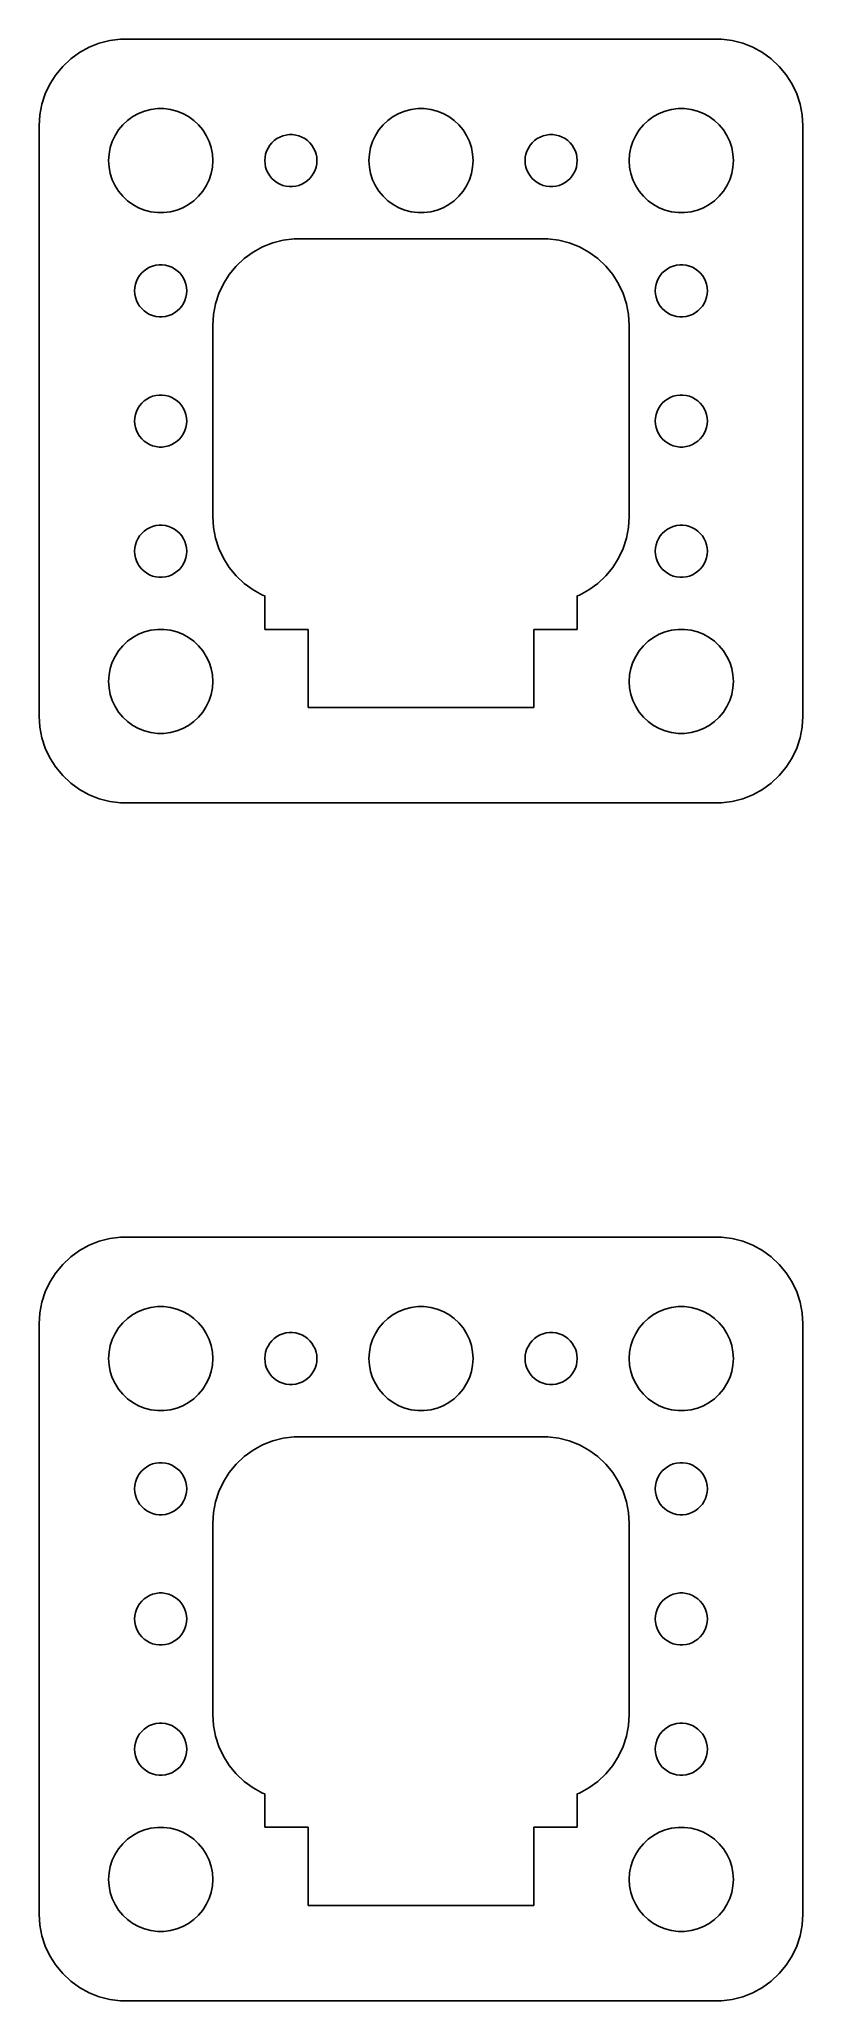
# Model space of a CAD drawing. Header units: metres. Extents: x -22 to 22, y 116 to 229.
import ezdxf

# ---------------------------------------------------------------- set-up
doc = ezdxf.new("R2010")
doc.units = ezdxf.units.M

msp = doc.modelspace()

# ---------------------------------------------------------------- linework, layer by layer
for p, q in [((-19.6791, 228.222), (-20.1871, 227.853)), ((-19.1289, 228.524), (-19.6791, 228.222)), ((-18.5451, 228.755), (-19.1289, 228.524)), ((-17.9369, 228.911), (-18.5451, 228.755)), ((-17.3139, 228.99), (-17.9369, 228.911)), ((17.3139, 228.99), (-17.3139, 228.99)), ((17.9369, 228.911), (17.3139, 228.99)), ((18.5451, 228.755), (17.9369, 228.911)), ((19.1289, 228.524), (18.5451, 228.755)), ((19.6791, 228.222), (19.1289, 228.524)), ((20.1871, 227.853), (19.6791, 228.222)), ((-20.6448, 227.423), (-21.0451, 226.939)), ((-20.1871, 227.853), (-20.6448, 227.423)), ((20.6448, 227.423), (20.1871, 227.853)), ((21.0451, 226.939), (20.6448, 227.423)), ((-21.3815, 226.409), (-21.6489, 225.841)), ((-21.0451, 226.939), (-21.3815, 226.409)), ((21.3815, 226.409), (21.0451, 226.939)), ((21.6489, 225.841), (21.3815, 226.409)), ((-21.8429, 225.243), (-21.9606, 224.627)), ((-21.6489, 225.841), (-21.8429, 225.243)), ((-16.2773, 224.714), (-15.927, 224.853)), ((-15.927, 224.853), (-15.5621, 224.947)), ((-15.5621, 224.947), (-15.1884, 224.994)), ((-15.1884, 224.994), (-14.8116, 224.994)), ((-14.8116, 224.994), (-14.4379, 224.947)), ((-14.4379, 224.947), (-14.0729, 224.853)), ((-14.0729, 224.853), (-13.7227, 224.714)), ((-1.27733, 224.714), (-0.92705, 224.853)), ((-0.92705, 224.853), (-0.56213, 224.947)), ((-0.56213, 224.947), (-0.18837, 224.994)), ((-0.18837, 224.994), (0.18837, 224.994)), ((0.18837, 224.994), (0.56213, 224.947)), ((0.56213, 224.947), (0.92705, 224.853)), ((0.92705, 224.853), (1.27733, 224.714)), ((13.7227, 224.714), (14.0729, 224.853)), ((14.0729, 224.853), (14.4379, 224.947)), ((14.4379, 224.947), (14.8116, 224.994)), ((14.8116, 224.994), (15.1884, 224.994)), ((15.1884, 224.994), (15.5621, 224.947)), ((15.5621, 224.947), (15.927, 224.853)), ((15.927, 224.853), (16.2773, 224.714)), ((21.8429, 225.243), (21.6489, 225.841)), ((21.9606, 224.627), (21.8429, 225.243)), ((-21.9606, 224.627), (-22, 224)), ((-22, 224), (-22, 190)), ((-17.6289, 223.445), (-17.427, 223.763)), ((-17.427, 223.763), (-17.1869, 224.054)), ((-17.1869, 224.054), (-16.9123, 224.312)), ((-16.9123, 224.312), (-16.6075, 224.533)), ((-16.6075, 224.533), (-16.2773, 224.714)), ((-13.7227, 224.714), (-13.3925, 224.533)), ((-13.3925, 224.533), (-13.0877, 224.312)), ((-13.0877, 224.312), (-12.8131, 224.054)), ((-12.8131, 224.054), (-12.5729, 223.763)), ((-12.5729, 223.763), (-12.3711, 223.445)), ((-2.62891, 223.445), (-2.42705, 223.763)), ((-2.42705, 223.763), (-2.1869, 224.054)), ((-2.1869, 224.054), (-1.91226, 224.312)), ((-1.91226, 224.312), (-1.60747, 224.533)), ((-1.60747, 224.533), (-1.27733, 224.714)), ((1.27733, 224.714), (1.60747, 224.533)), ((1.60747, 224.533), (1.91226, 224.312)), ((1.91226, 224.312), (2.1869, 224.054)), ((2.1869, 224.054), (2.42705, 223.763)), ((2.42705, 223.763), (2.62891, 223.445)), ((12.3711, 223.445), (12.5729, 223.763)), ((12.5729, 223.763), (12.8131, 224.054)), ((12.8131, 224.054), (13.0877, 224.312)), ((13.0877, 224.312), (13.3925, 224.533)), ((13.3925, 224.533), (13.7227, 224.714)), ((16.2773, 224.714), (16.6075, 224.533)), ((16.6075, 224.533), (16.9123, 224.312)), ((16.9123, 224.312), (17.1869, 224.054)), ((17.1869, 224.054), (17.427, 223.763)), ((17.427, 223.763), (17.6289, 223.445)), ((22, 224), (21.9606, 224.627)), ((22, 190), (22, 224)), ((-17.9763, 222.376), (-17.9057, 222.746)), ((-17.9057, 222.746), (-17.7893, 223.104)), ((-17.7893, 223.104), (-17.6289, 223.445)), ((-12.3711, 223.445), (-12.2107, 223.104)), ((-12.2107, 223.104), (-12.0942, 222.746)), ((-12.0942, 222.746), (-12.0237, 222.376)), ((-8.89465, 222.552), (-8.81445, 222.723)), ((-8.81445, 222.723), (-8.71352, 222.882)), ((-8.71352, 222.882), (-8.59344, 223.027)), ((-8.59344, 223.027), (-8.45613, 223.156)), ((-8.45613, 223.156), (-8.30373, 223.266)), ((-8.30373, 223.266), (-8.13866, 223.357)), ((-8.13866, 223.357), (-7.96352, 223.427)), ((-7.96352, 223.427), (-7.78107, 223.473)), ((-7.78107, 223.473), (-7.59418, 223.497)), ((-7.59418, 223.497), (-7.40581, 223.497)), ((-7.40581, 223.497), (-7.21892, 223.473)), ((-7.21892, 223.473), (-7.03647, 223.427)), ((-7.03647, 223.427), (-6.86133, 223.357)), ((-6.86133, 223.357), (-6.69626, 223.266)), ((-6.69626, 223.266), (-6.54385, 223.156)), ((-6.54385, 223.156), (-6.40654, 223.027)), ((-6.40654, 223.027), (-6.28647, 222.882)), ((-6.28647, 222.882), (-6.18553, 222.723)), ((-6.18553, 222.723), (-6.10533, 222.552)), ((-2.97633, 222.376), (-2.90575, 222.746)), ((-2.90575, 222.746), (-2.78932, 223.104)), ((-2.78932, 223.104), (-2.62891, 223.445)), ((2.62891, 223.445), (2.78932, 223.104)), ((2.78932, 223.104), (2.90575, 222.746)), ((2.90575, 222.746), (2.97633, 222.376)), ((6.10533, 222.552), (6.18553, 222.723)), ((6.18553, 222.723), (6.28647, 222.882)), ((6.28647, 222.882), (6.40654, 223.027)), ((6.40654, 223.027), (6.54385, 223.156)), ((6.54385, 223.156), (6.69626, 223.266)), ((6.69626, 223.266), (6.86133, 223.357)), ((6.86133, 223.357), (7.03647, 223.427)), ((7.03647, 223.427), (7.21892, 223.473)), ((7.21892, 223.473), (7.40581, 223.497)), ((7.40581, 223.497), (7.59418, 223.497)), ((7.59418, 223.497), (7.78107, 223.473)), ((7.78107, 223.473), (7.96352, 223.427)), ((7.96352, 223.427), (8.13866, 223.357)), ((8.13866, 223.357), (8.30373, 223.266)), ((8.30373, 223.266), (8.45613, 223.156)), ((8.45613, 223.156), (8.59344, 223.027)), ((8.59344, 223.027), (8.71352, 222.882)), ((8.71352, 222.882), (8.81445, 222.723)), ((8.81445, 222.723), (8.89465, 222.552)), ((12.0237, 222.376), (12.0942, 222.746)), ((12.0942, 222.746), (12.2107, 223.104)), ((12.2107, 223.104), (12.3711, 223.445)), ((17.6289, 223.445), (17.7893, 223.104)), ((17.7893, 223.104), (17.9057, 222.746)), ((17.9057, 222.746), (17.9763, 222.376)), ((-18, 222), (-17.9763, 222.376)), ((-17.9763, 221.624), (-18, 222)), ((-17.9057, 221.254), (-17.9763, 221.624)), ((-12.0237, 221.624), (-12.0942, 221.254)), ((-12.0237, 222.376), (-12, 222)), ((-12, 222), (-12.0237, 221.624)), ((-9, 222), (-8.98816, 222.188)), ((-8.98816, 221.812), (-9, 222)), ((-8.98816, 222.188), (-8.95287, 222.373)), ((-8.95287, 221.627), (-8.98816, 221.812)), ((-8.95287, 222.373), (-8.89465, 222.552)), ((-8.89465, 221.448), (-8.95287, 221.627)), ((-8.81445, 221.277), (-8.89465, 221.448)), ((-6.10533, 221.448), (-6.18553, 221.277)), ((-6.10533, 222.552), (-6.04712, 222.373)), ((-6.04712, 221.627), (-6.10533, 221.448)), ((-6.04712, 222.373), (-6.01183, 222.188)), ((-6.01183, 221.812), (-6.04712, 221.627)), ((-6.01183, 222.188), (-6, 222)), ((-6, 222), (-6.01183, 221.812)), ((-3, 222), (-2.97633, 222.376)), ((-2.97633, 221.624), (-3, 222)), ((-2.90575, 221.254), (-2.97633, 221.624)), ((2.97633, 221.624), (2.90575, 221.254)), ((2.97633, 222.376), (3, 222)), ((3, 222), (2.97633, 221.624)), ((6, 222), (6.01183, 222.188)), ((6.01183, 221.812), (6, 222)), ((6.01183, 222.188), (6.04712, 222.373)), ((6.04712, 221.627), (6.01183, 221.812)), ((6.04712, 222.373), (6.10533, 222.552)), ((6.10533, 221.448), (6.04712, 221.627)), ((6.18553, 221.277), (6.10533, 221.448)), ((8.89465, 221.448), (8.81445, 221.277)), ((8.89465, 222.552), (8.95287, 222.373)), ((8.95287, 221.627), (8.89465, 221.448)), ((8.95287, 222.373), (8.98816, 222.188)), ((8.98816, 221.812), (8.95287, 221.627)), ((8.98816, 222.188), (9, 222)), ((9, 222), (8.98816, 221.812)), ((12, 222), (12.0237, 222.376)), ((12.0237, 221.624), (12, 222)), ((12.0942, 221.254), (12.0237, 221.624)), ((17.9763, 221.624), (17.9057, 221.254)), ((17.9763, 222.376), (18, 222)), ((18, 222), (17.9763, 221.624)), ((-17.7893, 220.896), (-17.9057, 221.254)), ((-17.6289, 220.555), (-17.7893, 220.896)), ((-17.427, 220.237), (-17.6289, 220.555)), ((-12.3711, 220.555), (-12.5729, 220.237)), ((-12.2107, 220.896), (-12.3711, 220.555)), ((-12.0942, 221.254), (-12.2107, 220.896)), ((-8.71352, 221.118), (-8.81445, 221.277)), ((-8.59344, 220.973), (-8.71352, 221.118)), ((-8.45613, 220.844), (-8.59344, 220.973)), ((-8.30373, 220.734), (-8.45613, 220.844)), ((-8.13866, 220.643), (-8.30373, 220.734)), ((-7.96352, 220.573), (-8.13866, 220.643)), ((-7.78107, 220.527), (-7.96352, 220.573)), ((-7.59418, 220.503), (-7.78107, 220.527)), ((-7.40581, 220.503), (-7.59418, 220.503)), ((-7.21892, 220.527), (-7.40581, 220.503)), ((-7.03647, 220.573), (-7.21892, 220.527)), ((-6.86133, 220.643), (-7.03647, 220.573)), ((-6.69626, 220.734), (-6.86133, 220.643)), ((-6.54385, 220.844), (-6.69626, 220.734)), ((-6.40654, 220.973), (-6.54385, 220.844)), ((-6.28647, 221.118), (-6.40654, 220.973)), ((-6.18553, 221.277), (-6.28647, 221.118)), ((-2.78932, 220.896), (-2.90575, 221.254)), ((-2.62891, 220.555), (-2.78932, 220.896)), ((-2.42705, 220.237), (-2.62891, 220.555)), ((2.62891, 220.555), (2.42705, 220.237)), ((2.78932, 220.896), (2.62891, 220.555)), ((2.90575, 221.254), (2.78932, 220.896)), ((6.28647, 221.118), (6.18553, 221.277)), ((6.40654, 220.973), (6.28647, 221.118)), ((6.54385, 220.844), (6.40654, 220.973)), ((6.69626, 220.734), (6.54385, 220.844)), ((6.86133, 220.643), (6.69626, 220.734)), ((7.03647, 220.573), (6.86133, 220.643)), ((7.21892, 220.527), (7.03647, 220.573)), ((7.40581, 220.503), (7.21892, 220.527)), ((7.59418, 220.503), (7.40581, 220.503)), ((7.78107, 220.527), (7.59418, 220.503)), ((7.96352, 220.573), (7.78107, 220.527)), ((8.13866, 220.643), (7.96352, 220.573)), ((8.30373, 220.734), (8.13866, 220.643)), ((8.45613, 220.844), (8.30373, 220.734)), ((8.59344, 220.973), (8.45613, 220.844)), ((8.71352, 221.118), (8.59344, 220.973)), ((8.81445, 221.277), (8.71352, 221.118)), ((12.2107, 220.896), (12.0942, 221.254)), ((12.3711, 220.555), (12.2107, 220.896)), ((12.5729, 220.237), (12.3711, 220.555)), ((17.6289, 220.555), (17.427, 220.237)), ((17.7893, 220.896), (17.6289, 220.555)), ((17.9057, 221.254), (17.7893, 220.896)), ((-17.1869, 219.946), (-17.427, 220.237)), ((-16.9123, 219.688), (-17.1869, 219.946)), ((-16.6075, 219.467), (-16.9123, 219.688)), ((-16.2773, 219.286), (-16.6075, 219.467)), ((-15.927, 219.147), (-16.2773, 219.286)), ((-13.7227, 219.286), (-14.0729, 219.147)), ((-13.3925, 219.467), (-13.7227, 219.286)), ((-13.0877, 219.688), (-13.3925, 219.467)), ((-12.8131, 219.946), (-13.0877, 219.688)), ((-12.5729, 220.237), (-12.8131, 219.946)), ((-2.1869, 219.946), (-2.42705, 220.237)), ((-1.91226, 219.688), (-2.1869, 219.946)), ((-1.60747, 219.467), (-1.91226, 219.688)), ((-1.27733, 219.286), (-1.60747, 219.467)), ((-0.92705, 219.147), (-1.27733, 219.286)), ((1.27733, 219.286), (0.92705, 219.147)), ((1.60747, 219.467), (1.27733, 219.286)), ((1.91226, 219.688), (1.60747, 219.467)), ((2.1869, 219.946), (1.91226, 219.688)), ((2.42705, 220.237), (2.1869, 219.946)), ((12.8131, 219.946), (12.5729, 220.237)), ((13.0877, 219.688), (12.8131, 219.946)), ((13.3925, 219.467), (13.0877, 219.688)), ((13.7227, 219.286), (13.3925, 219.467)), ((14.0729, 219.147), (13.7227, 219.286)), ((16.2773, 219.286), (15.927, 219.147)), ((16.6075, 219.467), (16.2773, 219.286)), ((16.9123, 219.688), (16.6075, 219.467)), ((17.1869, 219.946), (16.9123, 219.688)), ((17.427, 220.237), (17.1869, 219.946)), ((-15.5621, 219.053), (-15.927, 219.147)), ((-15.1884, 219.006), (-15.5621, 219.053)), ((-14.8116, 219.006), (-15.1884, 219.006)), ((-14.4379, 219.053), (-14.8116, 219.006)), ((-14.0729, 219.147), (-14.4379, 219.053)), ((-0.56213, 219.053), (-0.92705, 219.147)), ((-0.18837, 219.006), (-0.56213, 219.053)), ((0.18837, 219.006), (-0.18837, 219.006)), ((0.56213, 219.053), (0.18837, 219.006)), ((0.92705, 219.147), (0.56213, 219.053)), ((14.4379, 219.053), (14.0729, 219.147)), ((14.8116, 219.006), (14.4379, 219.053)), ((15.1884, 219.006), (14.8116, 219.006)), ((15.5621, 219.053), (15.1884, 219.006)), ((15.927, 219.147), (15.5621, 219.053)), ((-9.67912, 216.722), (-9.12889, 217.024)), ((-9.12889, 217.024), (-8.54507, 217.255)), ((-8.54507, 217.255), (-7.9369, 217.411)), ((-7.9369, 217.411), (-7.31395, 217.49)), ((-7.31395, 217.49), (7.31395, 217.49)), ((7.31395, 217.49), (7.9369, 217.411)), ((7.9369, 217.411), (8.54507, 217.255)), ((8.54507, 217.255), (9.12889, 217.024)), ((9.12889, 217.024), (9.67912, 216.722)), ((-15.8037, 215.766), (-15.6387, 215.857)), ((-15.6387, 215.857), (-15.4635, 215.927)), ((-15.4635, 215.927), (-15.2811, 215.973)), ((-15.2811, 215.973), (-15.0942, 215.997)), ((-15.0942, 215.997), (-14.9058, 215.997)), ((-14.9058, 215.997), (-14.7189, 215.973)), ((-14.7189, 215.973), (-14.5365, 215.927)), ((-14.5365, 215.927), (-14.3613, 215.857)), ((-14.3613, 215.857), (-14.1963, 215.766)), ((-11.0451, 215.439), (-10.6448, 215.923)), ((-10.6448, 215.923), (-10.1871, 216.353)), ((-10.1871, 216.353), (-9.67912, 216.722)), ((9.67912, 216.722), (10.1871, 216.353)), ((10.1871, 216.353), (10.6448, 215.923)), ((10.6448, 215.923), (11.0451, 215.439)), ((14.1963, 215.766), (14.3613, 215.857)), ((14.3613, 215.857), (14.5365, 215.927)), ((14.5365, 215.927), (14.7189, 215.973)), ((14.7189, 215.973), (14.9058, 215.997)), ((14.9058, 215.997), (15.0942, 215.997)), ((15.0942, 215.997), (15.2811, 215.973)), ((15.2811, 215.973), (15.4635, 215.927)), ((15.4635, 215.927), (15.6387, 215.857)), ((15.6387, 215.857), (15.8037, 215.766)), ((-16.5, 214.5), (-16.4882, 214.688)), ((-16.4882, 214.688), (-16.4529, 214.873)), ((-16.4529, 214.873), (-16.3947, 215.052)), ((-16.3947, 215.052), (-16.3145, 215.223)), ((-16.3145, 215.223), (-16.2135, 215.382)), ((-16.2135, 215.382), (-16.0934, 215.527)), ((-16.0934, 215.527), (-15.9561, 215.656)), ((-15.9561, 215.656), (-15.8037, 215.766)), ((-14.1963, 215.766), (-14.0439, 215.656)), ((-14.0439, 215.656), (-13.9065, 215.527)), ((-13.9065, 215.527), (-13.7865, 215.382)), ((-13.7865, 215.382), (-13.6855, 215.223)), ((-13.6855, 215.223), (-13.6053, 215.052)), ((-13.6053, 215.052), (-13.5471, 214.873)), ((-13.5471, 214.873), (-13.5118, 214.688)), ((-13.5118, 214.688), (-13.5, 214.5)), ((-11.6489, 214.341), (-11.3815, 214.909)), ((-11.3815, 214.909), (-11.0451, 215.439)), ((11.0451, 215.439), (11.3815, 214.909)), ((11.3815, 214.909), (11.6489, 214.341)), ((13.5, 214.5), (13.5118, 214.688)), ((13.5118, 214.688), (13.5471, 214.873)), ((13.5471, 214.873), (13.6053, 215.052)), ((13.6053, 215.052), (13.6855, 215.223)), ((13.6855, 215.223), (13.7865, 215.382)), ((13.7865, 215.382), (13.9065, 215.527)), ((13.9065, 215.527), (14.0439, 215.656)), ((14.0439, 215.656), (14.1963, 215.766)), ((15.8037, 215.766), (15.9561, 215.656)), ((15.9561, 215.656), (16.0934, 215.527)), ((16.0934, 215.527), (16.2135, 215.382)), ((16.2135, 215.382), (16.3145, 215.223)), ((16.3145, 215.223), (16.3947, 215.052)), ((16.3947, 215.052), (16.4529, 214.873)), ((16.4529, 214.873), (16.4882, 214.688)), ((16.4882, 214.688), (16.5, 214.5)), ((-16.4882, 214.312), (-16.5, 214.5)), ((-16.4529, 214.127), (-16.4882, 214.312)), ((-16.3947, 213.948), (-16.4529, 214.127)), ((-16.3145, 213.777), (-16.3947, 213.948)), ((-16.2135, 213.618), (-16.3145, 213.777)), ((-16.0934, 213.473), (-16.2135, 213.618)), ((-13.7865, 213.618), (-13.9065, 213.473)), ((-13.6855, 213.777), (-13.7865, 213.618)), ((-13.6053, 213.948), (-13.6855, 213.777)), ((-13.5471, 214.127), (-13.6053, 213.948)), ((-13.5118, 214.312), (-13.5471, 214.127)), ((-13.5, 214.5), (-13.5118, 214.312)), ((-11.9606, 213.127), (-11.8429, 213.743)), ((-11.8429, 213.743), (-11.6489, 214.341)), ((11.6489, 214.341), (11.8429, 213.743)), ((11.8429, 213.743), (11.9606, 213.127)), ((13.5118, 214.312), (13.5, 214.5)), ((13.5471, 214.127), (13.5118, 214.312)), ((13.6053, 213.948), (13.5471, 214.127)), ((13.6855, 213.777), (13.6053, 213.948)), ((13.7865, 213.618), (13.6855, 213.777)), ((13.9065, 213.473), (13.7865, 213.618)), ((16.2135, 213.618), (16.0934, 213.473)), ((16.3145, 213.777), (16.2135, 213.618)), ((16.3947, 213.948), (16.3145, 213.777)), ((16.4529, 214.127), (16.3947, 213.948)), ((16.4882, 214.312), (16.4529, 214.127)), ((16.5, 214.5), (16.4882, 214.312)), ((-15.9561, 213.344), (-16.0934, 213.473)), ((-15.8037, 213.234), (-15.9561, 213.344)), ((-15.6387, 213.143), (-15.8037, 213.234)), ((-15.4635, 213.073), (-15.6387, 213.143)), ((-15.2811, 213.027), (-15.4635, 213.073)), ((-15.0942, 213.003), (-15.2811, 213.027)), ((-14.9058, 213.003), (-15.0942, 213.003)), ((-14.7189, 213.027), (-14.9058, 213.003)), ((-14.5365, 213.073), (-14.7189, 213.027)), ((-14.3613, 213.143), (-14.5365, 213.073)), ((-14.1963, 213.234), (-14.3613, 213.143)), ((-14.0439, 213.344), (-14.1963, 213.234)), ((-13.9065, 213.473), (-14.0439, 213.344)), ((-12, 212.5), (-11.9606, 213.127)), ((-12, 201.5), (-12, 212.5)), ((11.9606, 213.127), (12, 212.5)), ((12, 212.5), (12, 201.5)), ((14.0439, 213.344), (13.9065, 213.473)), ((14.1963, 213.234), (14.0439, 213.344)), ((14.3613, 213.143), (14.1963, 213.234)), ((14.5365, 213.073), (14.3613, 213.143)), ((14.7189, 213.027), (14.5365, 213.073)), ((14.9058, 213.003), (14.7189, 213.027)), ((15.0942, 213.003), (14.9058, 213.003)), ((15.2811, 213.027), (15.0942, 213.003)), ((15.4635, 213.073), (15.2811, 213.027)), ((15.6387, 213.143), (15.4635, 213.073)), ((15.8037, 213.234), (15.6387, 213.143)), ((15.9561, 213.344), (15.8037, 213.234)), ((16.0934, 213.473), (15.9561, 213.344)), ((-16.2135, 207.882), (-16.0934, 208.027)), ((-16.0934, 208.027), (-15.9561, 208.156)), ((-15.9561, 208.156), (-15.8037, 208.266)), ((-15.8037, 208.266), (-15.6387, 208.357)), ((-15.6387, 208.357), (-15.4635, 208.427)), ((-15.4635, 208.427), (-15.2811, 208.473)), ((-15.2811, 208.473), (-15.0942, 208.497)), ((-15.0942, 208.497), (-14.9058, 208.497)), ((-14.9058, 208.497), (-14.7189, 208.473)), ((-14.7189, 208.473), (-14.5365, 208.427)), ((-14.5365, 208.427), (-14.3613, 208.357)), ((-14.3613, 208.357), (-14.1963, 208.266)), ((-14.1963, 208.266), (-14.0439, 208.156)), ((-14.0439, 208.156), (-13.9065, 208.027)), ((-13.9065, 208.027), (-13.7865, 207.882)), ((13.7865, 207.882), (13.9065, 208.027)), ((13.9065, 208.027), (14.0439, 208.156)), ((14.0439, 208.156), (14.1963, 208.266)), ((14.1963, 208.266), (14.3613, 208.357)), ((14.3613, 208.357), (14.5365, 208.427)), ((14.5365, 208.427), (14.7189, 208.473)), ((14.7189, 208.473), (14.9058, 208.497)), ((14.9058, 208.497), (15.0942, 208.497)), ((15.0942, 208.497), (15.2811, 208.473)), ((15.2811, 208.473), (15.4635, 208.427)), ((15.4635, 208.427), (15.6387, 208.357)), ((15.6387, 208.357), (15.8037, 208.266)), ((15.8037, 208.266), (15.9561, 208.156)), ((15.9561, 208.156), (16.0934, 208.027)), ((16.0934, 208.027), (16.2135, 207.882)), ((-16.5, 207), (-16.4882, 207.188)), ((-16.4882, 206.812), (-16.5, 207)), ((-16.4882, 207.188), (-16.4529, 207.373)), ((-16.4529, 206.627), (-16.4882, 206.812)), ((-16.4529, 207.373), (-16.3947, 207.552)), ((-16.3947, 207.552), (-16.3145, 207.723)), ((-16.3145, 207.723), (-16.2135, 207.882)), ((-13.7865, 207.882), (-13.6855, 207.723)), ((-13.6855, 207.723), (-13.6053, 207.552)), ((-13.6053, 207.552), (-13.5471, 207.373)), ((-13.5471, 207.373), (-13.5118, 207.188)), ((-13.5118, 206.812), (-13.5471, 206.627)), ((-13.5118, 207.188), (-13.5, 207)), ((-13.5, 207), (-13.5118, 206.812)), ((13.5, 207), (13.5118, 207.188)), ((13.5118, 206.812), (13.5, 207)), ((13.5118, 207.188), (13.5471, 207.373)), ((13.5471, 206.627), (13.5118, 206.812)), ((13.5471, 207.373), (13.6053, 207.552)), ((13.6053, 207.552), (13.6855, 207.723)), ((13.6855, 207.723), (13.7865, 207.882)), ((16.2135, 207.882), (16.3145, 207.723)), ((16.3145, 207.723), (16.3947, 207.552)), ((16.3947, 207.552), (16.4529, 207.373)), ((16.4529, 207.373), (16.4882, 207.188)), ((16.4882, 206.812), (16.4529, 206.627)), ((16.4882, 207.188), (16.5, 207)), ((16.5, 207), (16.4882, 206.812)), ((-16.3947, 206.448), (-16.4529, 206.627)), ((-16.3145, 206.277), (-16.3947, 206.448)), ((-16.2135, 206.118), (-16.3145, 206.277)), ((-16.0934, 205.973), (-16.2135, 206.118)), ((-15.9561, 205.844), (-16.0934, 205.973)), ((-15.8037, 205.734), (-15.9561, 205.844)), ((-15.6387, 205.643), (-15.8037, 205.734)), ((-15.4635, 205.573), (-15.6387, 205.643)), ((-14.3613, 205.643), (-14.5365, 205.573)), ((-14.1963, 205.734), (-14.3613, 205.643)), ((-14.0439, 205.844), (-14.1963, 205.734)), ((-13.9065, 205.973), (-14.0439, 205.844)), ((-13.7865, 206.118), (-13.9065, 205.973)), ((-13.6855, 206.277), (-13.7865, 206.118)), ((-13.6053, 206.448), (-13.6855, 206.277)), ((-13.5471, 206.627), (-13.6053, 206.448)), ((13.6053, 206.448), (13.5471, 206.627)), ((13.6855, 206.277), (13.6053, 206.448)), ((13.7865, 206.118), (13.6855, 206.277)), ((13.9065, 205.973), (13.7865, 206.118)), ((14.0439, 205.844), (13.9065, 205.973)), ((14.1963, 205.734), (14.0439, 205.844)), ((14.3613, 205.643), (14.1963, 205.734)), ((14.5365, 205.573), (14.3613, 205.643)), ((15.6387, 205.643), (15.4635, 205.573)), ((15.8037, 205.734), (15.6387, 205.643)), ((15.9561, 205.844), (15.8037, 205.734)), ((16.0934, 205.973), (15.9561, 205.844)), ((16.2135, 206.118), (16.0934, 205.973)), ((16.3145, 206.277), (16.2135, 206.118)), ((16.3947, 206.448), (16.3145, 206.277)), ((16.4529, 206.627), (16.3947, 206.448)), ((-15.2811, 205.527), (-15.4635, 205.573)), ((-15.0942, 205.503), (-15.2811, 205.527)), ((-14.9058, 205.503), (-15.0942, 205.503)), ((-14.7189, 205.527), (-14.9058, 205.503)), ((-14.5365, 205.573), (-14.7189, 205.527)), ((14.7189, 205.527), (14.5365, 205.573)), ((14.9058, 205.503), (14.7189, 205.527)), ((15.0942, 205.503), (14.9058, 205.503)), ((15.2811, 205.527), (15.0942, 205.503)), ((15.4635, 205.573), (15.2811, 205.527)), ((-11.9606, 200.873), (-12, 201.5)), ((12, 201.5), (11.9606, 200.873)), ((-16.4529, 199.873), (-16.3947, 200.052)), ((-16.3947, 200.052), (-16.3145, 200.223)), ((-16.3145, 200.223), (-16.2135, 200.382)), ((-16.2135, 200.382), (-16.0934, 200.527)), ((-16.0934, 200.527), (-15.9561, 200.656)), ((-15.9561, 200.656), (-15.8037, 200.766)), ((-15.8037, 200.766), (-15.6387, 200.857)), ((-15.6387, 200.857), (-15.4635, 200.927)), ((-15.4635, 200.927), (-15.2811, 200.973)), ((-15.2811, 200.973), (-15.0942, 200.997)), ((-15.0942, 200.997), (-14.9058, 200.997)), ((-14.9058, 200.997), (-14.7189, 200.973)), ((-14.7189, 200.973), (-14.5365, 200.927)), ((-14.5365, 200.927), (-14.3613, 200.857)), ((-14.3613, 200.857), (-14.1963, 200.766)), ((-14.1963, 200.766), (-14.0439, 200.656)), ((-14.0439, 200.656), (-13.9065, 200.527)), ((-13.9065, 200.527), (-13.7865, 200.382)), ((-13.7865, 200.382), (-13.6855, 200.223)), ((-13.6855, 200.223), (-13.6053, 200.052)), ((-13.6053, 200.052), (-13.5471, 199.873)), ((-11.8429, 200.257), (-11.9606, 200.873)), ((-11.6489, 199.659), (-11.8429, 200.257)), ((11.8429, 200.257), (11.6489, 199.659)), ((11.9606, 200.873), (11.8429, 200.257)), ((13.5471, 199.873), (13.6053, 200.052)), ((13.6053, 200.052), (13.6855, 200.223)), ((13.6855, 200.223), (13.7865, 200.382)), ((13.7865, 200.382), (13.9065, 200.527)), ((13.9065, 200.527), (14.0439, 200.656)), ((14.0439, 200.656), (14.1963, 200.766)), ((14.1963, 200.766), (14.3613, 200.857)), ((14.3613, 200.857), (14.5365, 200.927)), ((14.5365, 200.927), (14.7189, 200.973)), ((14.7189, 200.973), (14.9058, 200.997)), ((14.9058, 200.997), (15.0942, 200.997)), ((15.0942, 200.997), (15.2811, 200.973)), ((15.2811, 200.973), (15.4635, 200.927)), ((15.4635, 200.927), (15.6387, 200.857)), ((15.6387, 200.857), (15.8037, 200.766)), ((15.8037, 200.766), (15.9561, 200.656)), ((15.9561, 200.656), (16.0934, 200.527)), ((16.0934, 200.527), (16.2135, 200.382)), ((16.2135, 200.382), (16.3145, 200.223)), ((16.3145, 200.223), (16.3947, 200.052)), ((16.3947, 200.052), (16.4529, 199.873)), ((-16.5, 199.5), (-16.4882, 199.688)), ((-16.4882, 199.312), (-16.5, 199.5)), ((-16.4882, 199.688), (-16.4529, 199.873)), ((-16.4529, 199.127), (-16.4882, 199.312)), ((-16.3947, 198.948), (-16.4529, 199.127)), ((-16.3145, 198.777), (-16.3947, 198.948)), ((-13.6053, 198.948), (-13.6855, 198.777)), ((-13.5471, 199.127), (-13.6053, 198.948)), ((-13.5471, 199.873), (-13.5118, 199.688)), ((-13.5118, 199.312), (-13.5471, 199.127)), ((-13.5118, 199.688), (-13.5, 199.5)), ((-13.5, 199.5), (-13.5118, 199.312)), ((-11.3815, 199.091), (-11.6489, 199.659)), ((-11.0451, 198.561), (-11.3815, 199.091)), ((11.3815, 199.091), (11.0451, 198.561)), ((11.6489, 199.659), (11.3815, 199.091)), ((13.5, 199.5), (13.5118, 199.688)), ((13.5118, 199.312), (13.5, 199.5)), ((13.5118, 199.688), (13.5471, 199.873)), ((13.5471, 199.127), (13.5118, 199.312)), ((13.6053, 198.948), (13.5471, 199.127)), ((13.6855, 198.777), (13.6053, 198.948)), ((16.3947, 198.948), (16.3145, 198.777)), ((16.4529, 199.127), (16.3947, 198.948)), ((16.4529, 199.873), (16.4882, 199.688)), ((16.4882, 199.312), (16.4529, 199.127)), ((16.4882, 199.688), (16.5, 199.5)), ((16.5, 199.5), (16.4882, 199.312)), ((-16.2135, 198.618), (-16.3145, 198.777)), ((-16.0934, 198.473), (-16.2135, 198.618)), ((-15.9561, 198.344), (-16.0934, 198.473)), ((-15.8037, 198.234), (-15.9561, 198.344)), ((-15.6387, 198.143), (-15.8037, 198.234)), ((-15.4635, 198.073), (-15.6387, 198.143)), ((-15.2811, 198.027), (-15.4635, 198.073)), ((-15.0942, 198.003), (-15.2811, 198.027)), ((-14.9058, 198.003), (-15.0942, 198.003)), ((-14.7189, 198.027), (-14.9058, 198.003)), ((-14.5365, 198.073), (-14.7189, 198.027)), ((-14.3613, 198.143), (-14.5365, 198.073)), ((-14.1963, 198.234), (-14.3613, 198.143)), ((-14.0439, 198.344), (-14.1963, 198.234)), ((-13.9065, 198.473), (-14.0439, 198.344)), ((-13.7865, 198.618), (-13.9065, 198.473)), ((-13.6855, 198.777), (-13.7865, 198.618)), ((-10.6448, 198.077), (-11.0451, 198.561)), ((-10.1871, 197.647), (-10.6448, 198.077)), ((10.6448, 198.077), (10.1871, 197.647)), ((11.0451, 198.561), (10.6448, 198.077)), ((13.7865, 198.618), (13.6855, 198.777)), ((13.9065, 198.473), (13.7865, 198.618)), ((14.0439, 198.344), (13.9065, 198.473)), ((14.1963, 198.234), (14.0439, 198.344)), ((14.3613, 198.143), (14.1963, 198.234)), ((14.5365, 198.073), (14.3613, 198.143)), ((14.7189, 198.027), (14.5365, 198.073)), ((14.9058, 198.003), (14.7189, 198.027)), ((15.0942, 198.003), (14.9058, 198.003)), ((15.2811, 198.027), (15.0942, 198.003)), ((15.4635, 198.073), (15.2811, 198.027)), ((15.6387, 198.143), (15.4635, 198.073)), ((15.8037, 198.234), (15.6387, 198.143)), ((15.9561, 198.344), (15.8037, 198.234)), ((16.0934, 198.473), (15.9561, 198.344)), ((16.2135, 198.618), (16.0934, 198.473)), ((16.3145, 198.777), (16.2135, 198.618)), ((-9.67912, 197.278), (-10.1871, 197.647)), ((-9.12889, 196.976), (-9.67912, 197.278)), ((-9, 196.925), (-9.12889, 196.976)), ((-9, 195), (-9, 196.925)), ((9.12889, 196.976), (9, 196.925)), ((9, 196.925), (9, 195)), ((9.67912, 197.278), (9.12889, 196.976)), ((10.1871, 197.647), (9.67912, 197.278)), ((-16.9123, 194.312), (-16.6075, 194.533)), ((-16.6075, 194.533), (-16.2773, 194.714)), ((-16.2773, 194.714), (-15.927, 194.853)), ((-15.927, 194.853), (-15.5621, 194.947)), ((-15.5621, 194.947), (-15.1884, 194.994)), ((-15.1884, 194.994), (-14.8116, 194.994)), ((-14.8116, 194.994), (-14.4379, 194.947)), ((-14.4379, 194.947), (-14.0729, 194.853)), ((-14.0729, 194.853), (-13.7227, 194.714)), ((-13.7227, 194.714), (-13.3925, 194.533)), ((-13.3925, 194.533), (-13.0877, 194.312)), ((-6.5, 195), (-9, 195)), ((-6.5, 190.5), (-6.5, 195)), ((9, 195), (6.5, 195)), ((6.5, 195), (6.5, 190.5)), ((13.0877, 194.312), (13.3925, 194.533)), ((13.3925, 194.533), (13.7227, 194.714)), ((13.7227, 194.714), (14.0729, 194.853)), ((14.0729, 194.853), (14.4379, 194.947)), ((14.4379, 194.947), (14.8116, 194.994)), ((14.8116, 194.994), (15.1884, 194.994)), ((15.1884, 194.994), (15.5621, 194.947)), ((15.5621, 194.947), (15.927, 194.853)), ((15.927, 194.853), (16.2773, 194.714)), ((16.2773, 194.714), (16.6075, 194.533)), ((16.6075, 194.533), (16.9123, 194.312)), ((-17.7893, 193.104), (-17.6289, 193.445)), ((-17.6289, 193.445), (-17.427, 193.763)), ((-17.427, 193.763), (-17.1869, 194.054)), ((-17.1869, 194.054), (-16.9123, 194.312)), ((-13.0877, 194.312), (-12.8131, 194.054)), ((-12.8131, 194.054), (-12.5729, 193.763)), ((-12.5729, 193.763), (-12.3711, 193.445)), ((-12.3711, 193.445), (-12.2107, 193.104)), ((12.2107, 193.104), (12.3711, 193.445)), ((12.3711, 193.445), (12.5729, 193.763)), ((12.5729, 193.763), (12.8131, 194.054)), ((12.8131, 194.054), (13.0877, 194.312)), ((16.9123, 194.312), (17.1869, 194.054)), ((17.1869, 194.054), (17.427, 193.763)), ((17.427, 193.763), (17.6289, 193.445)), ((17.6289, 193.445), (17.7893, 193.104)), ((-18, 192), (-17.9763, 192.376)), ((-17.9763, 192.376), (-17.9057, 192.746)), ((-17.9057, 192.746), (-17.7893, 193.104)), ((-12.2107, 193.104), (-12.0942, 192.746)), ((-12.0942, 192.746), (-12.0237, 192.376)), ((-12.0237, 192.376), (-12, 192)), ((12, 192), (12.0237, 192.376)), ((12.0237, 192.376), (12.0942, 192.746)), ((12.0942, 192.746), (12.2107, 193.104)), ((17.7893, 193.104), (17.9057, 192.746)), ((17.9057, 192.746), (17.9763, 192.376)), ((17.9763, 192.376), (18, 192)), ((-17.9763, 191.624), (-18, 192)), ((-17.9057, 191.254), (-17.9763, 191.624)), ((-17.7893, 190.896), (-17.9057, 191.254)), ((-12.0942, 191.254), (-12.2107, 190.896)), ((-12.0237, 191.624), (-12.0942, 191.254)), ((-12, 192), (-12.0237, 191.624)), ((12.0237, 191.624), (12, 192)), ((12.0942, 191.254), (12.0237, 191.624)), ((12.2107, 190.896), (12.0942, 191.254)), ((17.9057, 191.254), (17.7893, 190.896)), ((17.9763, 191.624), (17.9057, 191.254)), ((18, 192), (17.9763, 191.624)), ((-22, 190), (-21.9606, 189.373)), ((-17.6289, 190.555), (-17.7893, 190.896)), ((-17.427, 190.237), (-17.6289, 190.555)), ((-17.1869, 189.946), (-17.427, 190.237)), ((-16.9123, 189.688), (-17.1869, 189.946)), ((-12.8131, 189.946), (-13.0877, 189.688)), ((-12.5729, 190.237), (-12.8131, 189.946)), ((-12.3711, 190.555), (-12.5729, 190.237)), ((-12.2107, 190.896), (-12.3711, 190.555)), ((6.5, 190.5), (-6.5, 190.5)), ((12.3711, 190.555), (12.2107, 190.896)), ((12.5729, 190.237), (12.3711, 190.555)), ((12.8131, 189.946), (12.5729, 190.237)), ((13.0877, 189.688), (12.8131, 189.946)), ((17.1869, 189.946), (16.9123, 189.688)), ((17.427, 190.237), (17.1869, 189.946)), ((17.6289, 190.555), (17.427, 190.237)), ((17.7893, 190.896), (17.6289, 190.555)), ((21.9606, 189.373), (22, 190)), ((-21.9606, 189.373), (-21.8429, 188.757)), ((-21.8429, 188.757), (-21.6489, 188.159)), ((-16.6075, 189.467), (-16.9123, 189.688)), ((-16.2773, 189.286), (-16.6075, 189.467)), ((-15.927, 189.147), (-16.2773, 189.286)), ((-15.5621, 189.053), (-15.927, 189.147)), ((-15.1884, 189.006), (-15.5621, 189.053)), ((-14.8116, 189.006), (-15.1884, 189.006)), ((-14.4379, 189.053), (-14.8116, 189.006)), ((-14.0729, 189.147), (-14.4379, 189.053)), ((-13.7227, 189.286), (-14.0729, 189.147)), ((-13.3925, 189.467), (-13.7227, 189.286)), ((-13.0877, 189.688), (-13.3925, 189.467)), ((13.3925, 189.467), (13.0877, 189.688)), ((13.7227, 189.286), (13.3925, 189.467)), ((14.0729, 189.147), (13.7227, 189.286)), ((14.4379, 189.053), (14.0729, 189.147)), ((14.8116, 189.006), (14.4379, 189.053)), ((15.1884, 189.006), (14.8116, 189.006)), ((15.5621, 189.053), (15.1884, 189.006)), ((15.927, 189.147), (15.5621, 189.053)), ((16.2773, 189.286), (15.927, 189.147)), ((16.6075, 189.467), (16.2773, 189.286)), ((16.9123, 189.688), (16.6075, 189.467)), ((21.6489, 188.159), (21.8429, 188.757)), ((21.8429, 188.757), (21.9606, 189.373)), ((-21.6489, 188.159), (-21.3815, 187.591)), ((-21.3815, 187.591), (-21.0451, 187.061)), ((21.0451, 187.061), (21.3815, 187.591)), ((21.3815, 187.591), (21.6489, 188.159)), ((-21.0451, 187.061), (-20.6448, 186.577)), ((-20.6448, 186.577), (-20.1871, 186.147)), ((20.1871, 186.147), (20.6448, 186.577)), ((20.6448, 186.577), (21.0451, 187.061)), ((-20.1871, 186.147), (-19.6791, 185.778)), ((-19.6791, 185.778), (-19.1289, 185.476)), ((-19.1289, 185.476), (-18.5451, 185.245)), ((18.5451, 185.245), (19.1289, 185.476)), ((19.1289, 185.476), (19.6791, 185.778)), ((19.6791, 185.778), (20.1871, 186.147)), ((-18.5451, 185.245), (-17.9369, 185.089)), ((-17.9369, 185.089), (-17.3139, 185.01)), ((-17.3139, 185.01), (17.3139, 185.01)), ((17.3139, 185.01), (17.9369, 185.089)), ((17.9369, 185.089), (18.5451, 185.245)), ((-19.1289, 159.524), (-19.6791, 159.222)), ((-18.5451, 159.755), (-19.1289, 159.524)), ((-17.9369, 159.911), (-18.5451, 159.755)), ((-17.3139, 159.99), (-17.9369, 159.911)), ((17.3139, 159.99), (-17.3139, 159.99)), ((17.9369, 159.911), (17.3139, 159.99)), ((18.5451, 159.755), (17.9369, 159.911)), ((19.1289, 159.524), (18.5451, 159.755)), ((19.6791, 159.222), (19.1289, 159.524)), ((-20.6448, 158.423), (-21.0451, 157.939)), ((-20.1871, 158.853), (-20.6448, 158.423)), ((-19.6791, 159.222), (-20.1871, 158.853)), ((20.1871, 158.853), (19.6791, 159.222)), ((20.6448, 158.423), (20.1871, 158.853)), ((21.0451, 157.939), (20.6448, 158.423)), ((-21.3815, 157.409), (-21.6489, 156.841)), ((-21.0451, 157.939), (-21.3815, 157.409)), ((21.3815, 157.409), (21.0451, 157.939)), ((21.6489, 156.841), (21.3815, 157.409)), ((-21.8429, 156.243), (-21.9606, 155.627)), ((-21.6489, 156.841), (-21.8429, 156.243)), ((-15.927, 155.853), (-15.5621, 155.947)), ((-15.5621, 155.947), (-15.1884, 155.994)), ((-15.1884, 155.994), (-14.8116, 155.994)), ((-14.8116, 155.994), (-14.4379, 155.947)), ((-14.4379, 155.947), (-14.0729, 155.853)), ((-0.92705, 155.853), (-0.56213, 155.947)), ((-0.56213, 155.947), (-0.18837, 155.994)), ((-0.18837, 155.994), (0.18837, 155.994)), ((0.18837, 155.994), (0.56213, 155.947)), ((0.56213, 155.947), (0.92705, 155.853)), ((14.0729, 155.853), (14.4379, 155.947)), ((14.4379, 155.947), (14.8116, 155.994)), ((14.8116, 155.994), (15.1884, 155.994)), ((15.1884, 155.994), (15.5621, 155.947)), ((15.5621, 155.947), (15.927, 155.853)), ((21.8429, 156.243), (21.6489, 156.841)), ((21.9606, 155.627), (21.8429, 156.243)), ((-21.9606, 155.627), (-22, 155)), ((-22, 155), (-22, 121)), ((-17.427, 154.763), (-17.1869, 155.054)), ((-17.1869, 155.054), (-16.9123, 155.312)), ((-16.9123, 155.312), (-16.6075, 155.533)), ((-16.6075, 155.533), (-16.2773, 155.714)), ((-16.2773, 155.714), (-15.927, 155.853)), ((-14.0729, 155.853), (-13.7227, 155.714)), ((-13.7227, 155.714), (-13.3925, 155.533)), ((-13.3925, 155.533), (-13.0877, 155.312)), ((-13.0877, 155.312), (-12.8131, 155.054)), ((-12.8131, 155.054), (-12.5729, 154.763)), ((-2.42705, 154.763), (-2.1869, 155.054)), ((-2.1869, 155.054), (-1.91226, 155.312)), ((-1.91226, 155.312), (-1.60747, 155.533)), ((-1.60747, 155.533), (-1.27733, 155.714)), ((-1.27733, 155.714), (-0.92705, 155.853)), ((0.92705, 155.853), (1.27733, 155.714)), ((1.27733, 155.714), (1.60747, 155.533)), ((1.60747, 155.533), (1.91226, 155.312)), ((1.91226, 155.312), (2.1869, 155.054)), ((2.1869, 155.054), (2.42705, 154.763)), ((12.5729, 154.763), (12.8131, 155.054)), ((12.8131, 155.054), (13.0877, 155.312)), ((13.0877, 155.312), (13.3925, 155.533)), ((13.3925, 155.533), (13.7227, 155.714)), ((13.7227, 155.714), (14.0729, 155.853)), ((15.927, 155.853), (16.2773, 155.714)), ((16.2773, 155.714), (16.6075, 155.533)), ((16.6075, 155.533), (16.9123, 155.312)), ((16.9123, 155.312), (17.1869, 155.054)), ((17.1869, 155.054), (17.427, 154.763)), ((22, 155), (21.9606, 155.627)), ((22, 121), (22, 155)), ((-17.9763, 153.376), (-17.9057, 153.746)), ((-17.9057, 153.746), (-17.7893, 154.104)), ((-17.7893, 154.104), (-17.6289, 154.445)), ((-17.6289, 154.445), (-17.427, 154.763)), ((-12.5729, 154.763), (-12.3711, 154.445)), ((-12.3711, 154.445), (-12.2107, 154.104)), ((-12.2107, 154.104), (-12.0942, 153.746)), ((-12.0942, 153.746), (-12.0237, 153.376)), ((-8.89465, 153.552), (-8.81445, 153.723)), ((-8.81445, 153.723), (-8.71352, 153.882)), ((-8.71352, 153.882), (-8.59344, 154.027)), ((-8.59344, 154.027), (-8.45613, 154.156)), ((-8.45613, 154.156), (-8.30373, 154.266)), ((-8.30373, 154.266), (-8.13866, 154.357)), ((-8.13866, 154.357), (-7.96352, 154.427)), ((-7.96352, 154.427), (-7.78107, 154.473)), ((-7.78107, 154.473), (-7.59418, 154.497)), ((-7.59418, 154.497), (-7.40581, 154.497)), ((-7.40581, 154.497), (-7.21892, 154.473)), ((-7.21892, 154.473), (-7.03647, 154.427)), ((-7.03647, 154.427), (-6.86133, 154.357)), ((-6.86133, 154.357), (-6.69626, 154.266)), ((-6.69626, 154.266), (-6.54385, 154.156)), ((-6.54385, 154.156), (-6.40654, 154.027)), ((-6.40654, 154.027), (-6.28647, 153.882)), ((-6.28647, 153.882), (-6.18553, 153.723)), ((-6.18553, 153.723), (-6.10533, 153.552)), ((-2.97633, 153.376), (-2.90575, 153.746)), ((-2.90575, 153.746), (-2.78932, 154.104)), ((-2.78932, 154.104), (-2.62891, 154.445)), ((-2.62891, 154.445), (-2.42705, 154.763)), ((2.42705, 154.763), (2.62891, 154.445)), ((2.62891, 154.445), (2.78932, 154.104)), ((2.78932, 154.104), (2.90575, 153.746)), ((2.90575, 153.746), (2.97633, 153.376)), ((6.10533, 153.552), (6.18553, 153.723)), ((6.18553, 153.723), (6.28647, 153.882)), ((6.28647, 153.882), (6.40654, 154.027)), ((6.40654, 154.027), (6.54385, 154.156)), ((6.54385, 154.156), (6.69626, 154.266)), ((6.69626, 154.266), (6.86133, 154.357)), ((6.86133, 154.357), (7.03647, 154.427)), ((7.03647, 154.427), (7.21892, 154.473)), ((7.21892, 154.473), (7.40581, 154.497)), ((7.40581, 154.497), (7.59418, 154.497)), ((7.59418, 154.497), (7.78107, 154.473)), ((7.78107, 154.473), (7.96352, 154.427)), ((7.96352, 154.427), (8.13866, 154.357)), ((8.13866, 154.357), (8.30373, 154.266)), ((8.30373, 154.266), (8.45613, 154.156)), ((8.45613, 154.156), (8.59344, 154.027)), ((8.59344, 154.027), (8.71352, 153.882)), ((8.71352, 153.882), (8.81445, 153.723)), ((8.81445, 153.723), (8.89465, 153.552)), ((12.0237, 153.376), (12.0942, 153.746)), ((12.0942, 153.746), (12.2107, 154.104)), ((12.2107, 154.104), (12.3711, 154.445)), ((12.3711, 154.445), (12.5729, 154.763)), ((17.427, 154.763), (17.6289, 154.445)), ((17.6289, 154.445), (17.7893, 154.104)), ((17.7893, 154.104), (17.9057, 153.746)), ((17.9057, 153.746), (17.9763, 153.376)), ((-18, 153), (-17.9763, 153.376)), ((-17.9763, 152.624), (-18, 153)), ((-17.9057, 152.254), (-17.9763, 152.624)), ((-12.0237, 152.624), (-12.0942, 152.254)), ((-12.0237, 153.376), (-12, 153)), ((-12, 153), (-12.0237, 152.624)), ((-9, 153), (-8.98816, 153.188)), ((-8.98816, 152.812), (-9, 153)), ((-8.98816, 153.188), (-8.95287, 153.373)), ((-8.95287, 152.627), (-8.98816, 152.812)), ((-8.95287, 153.373), (-8.89465, 153.552)), ((-8.89465, 152.448), (-8.95287, 152.627)), ((-6.10533, 153.552), (-6.04712, 153.373)), ((-6.04712, 152.627), (-6.10533, 152.448)), ((-6.04712, 153.373), (-6.01183, 153.188)), ((-6.01183, 152.812), (-6.04712, 152.627)), ((-6.01183, 153.188), (-6, 153)), ((-6, 153), (-6.01183, 152.812)), ((-3, 153), (-2.97633, 153.376)), ((-2.97633, 152.624), (-3, 153)), ((-2.90575, 152.254), (-2.97633, 152.624)), ((2.97633, 152.624), (2.90575, 152.254)), ((2.97633, 153.376), (3, 153)), ((3, 153), (2.97633, 152.624)), ((6, 153), (6.01183, 153.188)), ((6.01183, 152.812), (6, 153)), ((6.01183, 153.188), (6.04712, 153.373)), ((6.04712, 152.627), (6.01183, 152.812)), ((6.04712, 153.373), (6.10533, 153.552)), ((6.10533, 152.448), (6.04712, 152.627)), ((8.89465, 153.552), (8.95287, 153.373)), ((8.95287, 152.627), (8.89465, 152.448)), ((8.95287, 153.373), (8.98816, 153.188)), ((8.98816, 152.812), (8.95287, 152.627)), ((8.98816, 153.188), (9, 153)), ((9, 153), (8.98816, 152.812)), ((12, 153), (12.0237, 153.376)), ((12.0237, 152.624), (12, 153)), ((12.0942, 152.254), (12.0237, 152.624)), ((17.9763, 152.624), (17.9057, 152.254)), ((17.9763, 153.376), (18, 153)), ((18, 153), (17.9763, 152.624)), ((-17.7893, 151.896), (-17.9057, 152.254)), ((-17.6289, 151.555), (-17.7893, 151.896)), ((-17.427, 151.237), (-17.6289, 151.555)), ((-12.3711, 151.555), (-12.5729, 151.237)), ((-12.2107, 151.896), (-12.3711, 151.555)), ((-12.0942, 152.254), (-12.2107, 151.896)), ((-8.81445, 152.277), (-8.89465, 152.448)), ((-8.71352, 152.118), (-8.81445, 152.277)), ((-8.59344, 151.973), (-8.71352, 152.118)), ((-8.45613, 151.844), (-8.59344, 151.973)), ((-8.30373, 151.734), (-8.45613, 151.844)), ((-8.13866, 151.643), (-8.30373, 151.734)), ((-7.96352, 151.573), (-8.13866, 151.643)), ((-7.78107, 151.527), (-7.96352, 151.573)), ((-7.59418, 151.503), (-7.78107, 151.527)), ((-7.40581, 151.503), (-7.59418, 151.503)), ((-7.21892, 151.527), (-7.40581, 151.503)), ((-7.03647, 151.573), (-7.21892, 151.527)), ((-6.86133, 151.643), (-7.03647, 151.573)), ((-6.69626, 151.734), (-6.86133, 151.643)), ((-6.54385, 151.844), (-6.69626, 151.734)), ((-6.40654, 151.973), (-6.54385, 151.844)), ((-6.28647, 152.118), (-6.40654, 151.973)), ((-6.18553, 152.277), (-6.28647, 152.118)), ((-6.10533, 152.448), (-6.18553, 152.277)), ((-2.78932, 151.896), (-2.90575, 152.254)), ((-2.62891, 151.555), (-2.78932, 151.896)), ((-2.42705, 151.237), (-2.62891, 151.555)), ((2.62891, 151.555), (2.42705, 151.237)), ((2.78932, 151.896), (2.62891, 151.555)), ((2.90575, 152.254), (2.78932, 151.896)), ((6.18553, 152.277), (6.10533, 152.448)), ((6.28647, 152.118), (6.18553, 152.277)), ((6.40654, 151.973), (6.28647, 152.118)), ((6.54385, 151.844), (6.40654, 151.973)), ((6.69626, 151.734), (6.54385, 151.844)), ((6.86133, 151.643), (6.69626, 151.734)), ((7.03647, 151.573), (6.86133, 151.643)), ((7.21892, 151.527), (7.03647, 151.573)), ((7.40581, 151.503), (7.21892, 151.527)), ((7.59418, 151.503), (7.40581, 151.503)), ((7.78107, 151.527), (7.59418, 151.503)), ((7.96352, 151.573), (7.78107, 151.527)), ((8.13866, 151.643), (7.96352, 151.573)), ((8.30373, 151.734), (8.13866, 151.643)), ((8.45613, 151.844), (8.30373, 151.734)), ((8.59344, 151.973), (8.45613, 151.844)), ((8.71352, 152.118), (8.59344, 151.973)), ((8.81445, 152.277), (8.71352, 152.118)), ((8.89465, 152.448), (8.81445, 152.277)), ((12.2107, 151.896), (12.0942, 152.254)), ((12.3711, 151.555), (12.2107, 151.896)), ((12.5729, 151.237), (12.3711, 151.555)), ((17.6289, 151.555), (17.427, 151.237)), ((17.7893, 151.896), (17.6289, 151.555)), ((17.9057, 152.254), (17.7893, 151.896)), ((-17.1869, 150.946), (-17.427, 151.237)), ((-16.9123, 150.688), (-17.1869, 150.946)), ((-16.6075, 150.467), (-16.9123, 150.688)), ((-16.2773, 150.286), (-16.6075, 150.467)), ((-15.927, 150.147), (-16.2773, 150.286)), ((-13.7227, 150.286), (-14.0729, 150.147)), ((-13.3925, 150.467), (-13.7227, 150.286)), ((-13.0877, 150.688), (-13.3925, 150.467)), ((-12.8131, 150.946), (-13.0877, 150.688)), ((-12.5729, 151.237), (-12.8131, 150.946)), ((-2.1869, 150.946), (-2.42705, 151.237)), ((-1.91226, 150.688), (-2.1869, 150.946)), ((-1.60747, 150.467), (-1.91226, 150.688)), ((-1.27733, 150.286), (-1.60747, 150.467)), ((-0.92705, 150.147), (-1.27733, 150.286)), ((1.27733, 150.286), (0.92705, 150.147)), ((1.60747, 150.467), (1.27733, 150.286)), ((1.91226, 150.688), (1.60747, 150.467)), ((2.1869, 150.946), (1.91226, 150.688)), ((2.42705, 151.237), (2.1869, 150.946)), ((12.8131, 150.946), (12.5729, 151.237)), ((13.0877, 150.688), (12.8131, 150.946)), ((13.3925, 150.467), (13.0877, 150.688)), ((13.7227, 150.286), (13.3925, 150.467)), ((14.0729, 150.147), (13.7227, 150.286)), ((16.2773, 150.286), (15.927, 150.147)), ((16.6075, 150.467), (16.2773, 150.286)), ((16.9123, 150.688), (16.6075, 150.467)), ((17.1869, 150.946), (16.9123, 150.688)), ((17.427, 151.237), (17.1869, 150.946)), ((-15.5621, 150.053), (-15.927, 150.147)), ((-15.1884, 150.006), (-15.5621, 150.053)), ((-14.8116, 150.006), (-15.1884, 150.006)), ((-14.4379, 150.053), (-14.8116, 150.006)), ((-14.0729, 150.147), (-14.4379, 150.053)), ((-0.56213, 150.053), (-0.92705, 150.147)), ((-0.18837, 150.006), (-0.56213, 150.053)), ((0.18837, 150.006), (-0.18837, 150.006)), ((0.56213, 150.053), (0.18837, 150.006)), ((0.92705, 150.147), (0.56213, 150.053)), ((14.4379, 150.053), (14.0729, 150.147)), ((14.8116, 150.006), (14.4379, 150.053)), ((15.1884, 150.006), (14.8116, 150.006)), ((15.5621, 150.053), (15.1884, 150.006)), ((15.927, 150.147), (15.5621, 150.053)), ((-9.67912, 147.722), (-9.12889, 148.024)), ((-9.12889, 148.024), (-8.54507, 148.255)), ((-8.54507, 148.255), (-7.9369, 148.411)), ((-7.9369, 148.411), (-7.31395, 148.49)), ((-7.31395, 148.49), (7.31395, 148.49)), ((7.31395, 148.49), (7.9369, 148.411)), ((7.9369, 148.411), (8.54507, 148.255)), ((8.54507, 148.255), (9.12889, 148.024)), ((9.12889, 148.024), (9.67912, 147.722)), ((-15.6387, 146.857), (-15.4635, 146.927)), ((-15.4635, 146.927), (-15.2811, 146.973)), ((-15.2811, 146.973), (-15.0942, 146.997)), ((-15.0942, 146.997), (-14.9058, 146.997)), ((-14.9058, 146.997), (-14.7189, 146.973)), ((-14.7189, 146.973), (-14.5365, 146.927)), ((-14.5365, 146.927), (-14.3613, 146.857)), ((-11.0451, 146.439), (-10.6448, 146.923)), ((-10.6448, 146.923), (-10.1871, 147.353)), ((-10.1871, 147.353), (-9.67912, 147.722)), ((9.67912, 147.722), (10.1871, 147.353)), ((10.1871, 147.353), (10.6448, 146.923)), ((10.6448, 146.923), (11.0451, 146.439)), ((14.3613, 146.857), (14.5365, 146.927)), ((14.5365, 146.927), (14.7189, 146.973)), ((14.7189, 146.973), (14.9058, 146.997)), ((14.9058, 146.997), (15.0942, 146.997)), ((15.0942, 146.997), (15.2811, 146.973)), ((15.2811, 146.973), (15.4635, 146.927)), ((15.4635, 146.927), (15.6387, 146.857)), ((-16.4882, 145.688), (-16.4529, 145.873)), ((-16.4529, 145.873), (-16.3947, 146.052)), ((-16.3947, 146.052), (-16.3145, 146.223)), ((-16.3145, 146.223), (-16.2135, 146.382)), ((-16.2135, 146.382), (-16.0934, 146.527)), ((-16.0934, 146.527), (-15.9561, 146.656)), ((-15.9561, 146.656), (-15.8037, 146.766)), ((-15.8037, 146.766), (-15.6387, 146.857)), ((-14.3613, 146.857), (-14.1963, 146.766)), ((-14.1963, 146.766), (-14.0439, 146.656)), ((-14.0439, 146.656), (-13.9065, 146.527)), ((-13.9065, 146.527), (-13.7865, 146.382)), ((-13.7865, 146.382), (-13.6855, 146.223)), ((-13.6855, 146.223), (-13.6053, 146.052)), ((-13.6053, 146.052), (-13.5471, 145.873)), ((-13.5471, 145.873), (-13.5118, 145.688)), ((-11.6489, 145.341), (-11.3815, 145.909)), ((-11.3815, 145.909), (-11.0451, 146.439)), ((11.0451, 146.439), (11.3815, 145.909)), ((11.3815, 145.909), (11.6489, 145.341)), ((13.5118, 145.688), (13.5471, 145.873)), ((13.5471, 145.873), (13.6053, 146.052)), ((13.6053, 146.052), (13.6855, 146.223)), ((13.6855, 146.223), (13.7865, 146.382)), ((13.7865, 146.382), (13.9065, 146.527)), ((13.9065, 146.527), (14.0439, 146.656)), ((14.0439, 146.656), (14.1963, 146.766)), ((14.1963, 146.766), (14.3613, 146.857)), ((15.6387, 146.857), (15.8037, 146.766)), ((15.8037, 146.766), (15.9561, 146.656)), ((15.9561, 146.656), (16.0934, 146.527)), ((16.0934, 146.527), (16.2135, 146.382)), ((16.2135, 146.382), (16.3145, 146.223)), ((16.3145, 146.223), (16.3947, 146.052)), ((16.3947, 146.052), (16.4529, 145.873)), ((16.4529, 145.873), (16.4882, 145.688)), ((-16.5, 145.5), (-16.4882, 145.688)), ((-16.4882, 145.312), (-16.5, 145.5)), ((-16.4529, 145.127), (-16.4882, 145.312)), ((-16.3947, 144.948), (-16.4529, 145.127)), ((-16.3145, 144.777), (-16.3947, 144.948)), ((-16.2135, 144.618), (-16.3145, 144.777)), ((-16.0934, 144.473), (-16.2135, 144.618)), ((-13.7865, 144.618), (-13.9065, 144.473)), ((-13.6855, 144.777), (-13.7865, 144.618)), ((-13.6053, 144.948), (-13.6855, 144.777)), ((-13.5471, 145.127), (-13.6053, 144.948)), ((-13.5118, 145.312), (-13.5471, 145.127)), ((-13.5118, 145.688), (-13.5, 145.5)), ((-13.5, 145.5), (-13.5118, 145.312)), ((-11.9606, 144.127), (-11.8429, 144.743)), ((-11.8429, 144.743), (-11.6489, 145.341)), ((11.6489, 145.341), (11.8429, 144.743)), ((11.8429, 144.743), (11.9606, 144.127)), ((13.5, 145.5), (13.5118, 145.688)), ((13.5118, 145.312), (13.5, 145.5)), ((13.5471, 145.127), (13.5118, 145.312)), ((13.6053, 144.948), (13.5471, 145.127)), ((13.6855, 144.777), (13.6053, 144.948)), ((13.7865, 144.618), (13.6855, 144.777)), ((13.9065, 144.473), (13.7865, 144.618)), ((16.2135, 144.618), (16.0934, 144.473)), ((16.3145, 144.777), (16.2135, 144.618)), ((16.3947, 144.948), (16.3145, 144.777)), ((16.4529, 145.127), (16.3947, 144.948)), ((16.4882, 145.312), (16.4529, 145.127)), ((16.4882, 145.688), (16.5, 145.5)), ((16.5, 145.5), (16.4882, 145.312)), ((-15.9561, 144.344), (-16.0934, 144.473)), ((-15.8037, 144.234), (-15.9561, 144.344)), ((-15.6387, 144.143), (-15.8037, 144.234)), ((-15.4635, 144.073), (-15.6387, 144.143)), ((-15.2811, 144.027), (-15.4635, 144.073)), ((-15.0942, 144.003), (-15.2811, 144.027)), ((-14.9058, 144.003), (-15.0942, 144.003)), ((-14.7189, 144.027), (-14.9058, 144.003)), ((-14.5365, 144.073), (-14.7189, 144.027)), ((-14.3613, 144.143), (-14.5365, 144.073)), ((-14.1963, 144.234), (-14.3613, 144.143)), ((-14.0439, 144.344), (-14.1963, 144.234)), ((-13.9065, 144.473), (-14.0439, 144.344)), ((-12, 143.5), (-11.9606, 144.127)), ((-12, 132.5), (-12, 143.5)), ((11.9606, 144.127), (12, 143.5)), ((12, 143.5), (12, 132.5)), ((14.0439, 144.344), (13.9065, 144.473)), ((14.1963, 144.234), (14.0439, 144.344)), ((14.3613, 144.143), (14.1963, 144.234)), ((14.5365, 144.073), (14.3613, 144.143)), ((14.7189, 144.027), (14.5365, 144.073)), ((14.9058, 144.003), (14.7189, 144.027)), ((15.0942, 144.003), (14.9058, 144.003)), ((15.2811, 144.027), (15.0942, 144.003)), ((15.4635, 144.073), (15.2811, 144.027)), ((15.6387, 144.143), (15.4635, 144.073)), ((15.8037, 144.234), (15.6387, 144.143)), ((15.9561, 144.344), (15.8037, 144.234)), ((16.0934, 144.473), (15.9561, 144.344)), ((-16.2135, 138.882), (-16.0934, 139.027)), ((-16.0934, 139.027), (-15.9561, 139.156)), ((-15.9561, 139.156), (-15.8037, 139.266)), ((-15.8037, 139.266), (-15.6387, 139.357)), ((-15.6387, 139.357), (-15.4635, 139.427)), ((-15.4635, 139.427), (-15.2811, 139.473)), ((-15.2811, 139.473), (-15.0942, 139.497)), ((-15.0942, 139.497), (-14.9058, 139.497)), ((-14.9058, 139.497), (-14.7189, 139.473)), ((-14.7189, 139.473), (-14.5365, 139.427)), ((-14.5365, 139.427), (-14.3613, 139.357)), ((-14.3613, 139.357), (-14.1963, 139.266)), ((-14.1963, 139.266), (-14.0439, 139.156)), ((-14.0439, 139.156), (-13.9065, 139.027)), ((-13.9065, 139.027), (-13.7865, 138.882)), ((13.7865, 138.882), (13.9065, 139.027)), ((13.9065, 139.027), (14.0439, 139.156)), ((14.0439, 139.156), (14.1963, 139.266)), ((14.1963, 139.266), (14.3613, 139.357)), ((14.3613, 139.357), (14.5365, 139.427)), ((14.5365, 139.427), (14.7189, 139.473)), ((14.7189, 139.473), (14.9058, 139.497)), ((14.9058, 139.497), (15.0942, 139.497)), ((15.0942, 139.497), (15.2811, 139.473)), ((15.2811, 139.473), (15.4635, 139.427)), ((15.4635, 139.427), (15.6387, 139.357)), ((15.6387, 139.357), (15.8037, 139.266)), ((15.8037, 139.266), (15.9561, 139.156)), ((15.9561, 139.156), (16.0934, 139.027)), ((16.0934, 139.027), (16.2135, 138.882)), ((-16.5, 138), (-16.4882, 138.188)), ((-16.4882, 137.812), (-16.5, 138)), ((-16.4882, 138.188), (-16.4529, 138.373)), ((-16.4529, 138.373), (-16.3947, 138.552)), ((-16.3947, 138.552), (-16.3145, 138.723)), ((-16.3145, 138.723), (-16.2135, 138.882)), ((-13.7865, 138.882), (-13.6855, 138.723)), ((-13.6855, 138.723), (-13.6053, 138.552)), ((-13.6053, 138.552), (-13.5471, 138.373)), ((-13.5471, 138.373), (-13.5118, 138.188)), ((-13.5118, 138.188), (-13.5, 138)), ((-13.5, 138), (-13.5118, 137.812)), ((13.5, 138), (13.5118, 138.188)), ((13.5118, 137.812), (13.5, 138)), ((13.5118, 138.188), (13.5471, 138.373)), ((13.5471, 138.373), (13.6053, 138.552)), ((13.6053, 138.552), (13.6855, 138.723)), ((13.6855, 138.723), (13.7865, 138.882)), ((16.2135, 138.882), (16.3145, 138.723)), ((16.3145, 138.723), (16.3947, 138.552)), ((16.3947, 138.552), (16.4529, 138.373)), ((16.4529, 138.373), (16.4882, 138.188)), ((16.4882, 138.188), (16.5, 138)), ((16.5, 138), (16.4882, 137.812)), ((-16.4529, 137.627), (-16.4882, 137.812)), ((-16.3947, 137.448), (-16.4529, 137.627)), ((-16.3145, 137.277), (-16.3947, 137.448)), ((-16.2135, 137.118), (-16.3145, 137.277)), ((-16.0934, 136.973), (-16.2135, 137.118)), ((-15.9561, 136.844), (-16.0934, 136.973)), ((-15.8037, 136.734), (-15.9561, 136.844)), ((-15.6387, 136.643), (-15.8037, 136.734)), ((-14.1963, 136.734), (-14.3613, 136.643)), ((-14.0439, 136.844), (-14.1963, 136.734)), ((-13.9065, 136.973), (-14.0439, 136.844)), ((-13.7865, 137.118), (-13.9065, 136.973)), ((-13.6855, 137.277), (-13.7865, 137.118)), ((-13.6053, 137.448), (-13.6855, 137.277)), ((-13.5471, 137.627), (-13.6053, 137.448)), ((-13.5118, 137.812), (-13.5471, 137.627)), ((13.5471, 137.627), (13.5118, 137.812)), ((13.6053, 137.448), (13.5471, 137.627)), ((13.6855, 137.277), (13.6053, 137.448)), ((13.7865, 137.118), (13.6855, 137.277)), ((13.9065, 136.973), (13.7865, 137.118)), ((14.0439, 136.844), (13.9065, 136.973)), ((14.1963, 136.734), (14.0439, 136.844)), ((14.3613, 136.643), (14.1963, 136.734)), ((15.8037, 136.734), (15.6387, 136.643)), ((15.9561, 136.844), (15.8037, 136.734)), ((16.0934, 136.973), (15.9561, 136.844)), ((16.2135, 137.118), (16.0934, 136.973)), ((16.3145, 137.277), (16.2135, 137.118)), ((16.3947, 137.448), (16.3145, 137.277)), ((16.4529, 137.627), (16.3947, 137.448)), ((16.4882, 137.812), (16.4529, 137.627)), ((-15.4635, 136.573), (-15.6387, 136.643)), ((-15.2811, 136.527), (-15.4635, 136.573)), ((-15.0942, 136.503), (-15.2811, 136.527)), ((-14.9058, 136.503), (-15.0942, 136.503)), ((-14.7189, 136.527), (-14.9058, 136.503)), ((-14.5365, 136.573), (-14.7189, 136.527)), ((-14.3613, 136.643), (-14.5365, 136.573)), ((14.5365, 136.573), (14.3613, 136.643)), ((14.7189, 136.527), (14.5365, 136.573)), ((14.9058, 136.503), (14.7189, 136.527)), ((15.0942, 136.503), (14.9058, 136.503)), ((15.2811, 136.527), (15.0942, 136.503)), ((15.4635, 136.573), (15.2811, 136.527)), ((15.6387, 136.643), (15.4635, 136.573)), ((-11.9606, 131.873), (-12, 132.5)), ((12, 132.5), (11.9606, 131.873)), ((-16.3947, 131.052), (-16.3145, 131.223)), ((-16.3145, 131.223), (-16.2135, 131.382)), ((-16.2135, 131.382), (-16.0934, 131.527)), ((-16.0934, 131.527), (-15.9561, 131.656)), ((-15.9561, 131.656), (-15.8037, 131.766)), ((-15.8037, 131.766), (-15.6387, 131.857)), ((-15.6387, 131.857), (-15.4635, 131.927)), ((-15.4635, 131.927), (-15.2811, 131.973)), ((-15.2811, 131.973), (-15.0942, 131.997)), ((-15.0942, 131.997), (-14.9058, 131.997)), ((-14.9058, 131.997), (-14.7189, 131.973)), ((-14.7189, 131.973), (-14.5365, 131.927)), ((-14.5365, 131.927), (-14.3613, 131.857)), ((-14.3613, 131.857), (-14.1963, 131.766)), ((-14.1963, 131.766), (-14.0439, 131.656)), ((-14.0439, 131.656), (-13.9065, 131.527)), ((-13.9065, 131.527), (-13.7865, 131.382)), ((-13.7865, 131.382), (-13.6855, 131.223)), ((-13.6855, 131.223), (-13.6053, 131.052)), ((-11.8429, 131.257), (-11.9606, 131.873)), ((-11.6489, 130.659), (-11.8429, 131.257)), ((11.8429, 131.257), (11.6489, 130.659)), ((11.9606, 131.873), (11.8429, 131.257)), ((13.6053, 131.052), (13.6855, 131.223)), ((13.6855, 131.223), (13.7865, 131.382)), ((13.7865, 131.382), (13.9065, 131.527)), ((13.9065, 131.527), (14.0439, 131.656)), ((14.0439, 131.656), (14.1963, 131.766)), ((14.1963, 131.766), (14.3613, 131.857)), ((14.3613, 131.857), (14.5365, 131.927)), ((14.5365, 131.927), (14.7189, 131.973)), ((14.7189, 131.973), (14.9058, 131.997)), ((14.9058, 131.997), (15.0942, 131.997)), ((15.0942, 131.997), (15.2811, 131.973)), ((15.2811, 131.973), (15.4635, 131.927)), ((15.4635, 131.927), (15.6387, 131.857)), ((15.6387, 131.857), (15.8037, 131.766)), ((15.8037, 131.766), (15.9561, 131.656)), ((15.9561, 131.656), (16.0934, 131.527)), ((16.0934, 131.527), (16.2135, 131.382)), ((16.2135, 131.382), (16.3145, 131.223)), ((16.3145, 131.223), (16.3947, 131.052)), ((-16.5, 130.5), (-16.4882, 130.688)), ((-16.4882, 130.312), (-16.5, 130.5)), ((-16.4882, 130.688), (-16.4529, 130.873)), ((-16.4529, 130.127), (-16.4882, 130.312)), ((-16.4529, 130.873), (-16.3947, 131.052)), ((-16.3947, 129.948), (-16.4529, 130.127)), ((-16.3145, 129.777), (-16.3947, 129.948)), ((-13.6053, 129.948), (-13.6855, 129.777)), ((-13.6053, 131.052), (-13.5471, 130.873)), ((-13.5471, 130.127), (-13.6053, 129.948)), ((-13.5471, 130.873), (-13.5118, 130.688)), ((-13.5118, 130.312), (-13.5471, 130.127)), ((-13.5118, 130.688), (-13.5, 130.5)), ((-13.5, 130.5), (-13.5118, 130.312)), ((-11.3815, 130.091), (-11.6489, 130.659)), ((-11.0451, 129.561), (-11.3815, 130.091)), ((11.3815, 130.091), (11.0451, 129.561)), ((11.6489, 130.659), (11.3815, 130.091)), ((13.5, 130.5), (13.5118, 130.688)), ((13.5118, 130.312), (13.5, 130.5)), ((13.5118, 130.688), (13.5471, 130.873)), ((13.5471, 130.127), (13.5118, 130.312)), ((13.5471, 130.873), (13.6053, 131.052)), ((13.6053, 129.948), (13.5471, 130.127)), ((13.6855, 129.777), (13.6053, 129.948)), ((16.3947, 129.948), (16.3145, 129.777)), ((16.3947, 131.052), (16.4529, 130.873)), ((16.4529, 130.127), (16.3947, 129.948)), ((16.4529, 130.873), (16.4882, 130.688)), ((16.4882, 130.312), (16.4529, 130.127)), ((16.4882, 130.688), (16.5, 130.5)), ((16.5, 130.5), (16.4882, 130.312)), ((-16.2135, 129.618), (-16.3145, 129.777)), ((-16.0934, 129.473), (-16.2135, 129.618)), ((-15.9561, 129.344), (-16.0934, 129.473)), ((-15.8037, 129.234), (-15.9561, 129.344)), ((-15.6387, 129.143), (-15.8037, 129.234)), ((-15.4635, 129.073), (-15.6387, 129.143)), ((-15.2811, 129.027), (-15.4635, 129.073)), ((-15.0942, 129.003), (-15.2811, 129.027)), ((-14.9058, 129.003), (-15.0942, 129.003)), ((-14.7189, 129.027), (-14.9058, 129.003)), ((-14.5365, 129.073), (-14.7189, 129.027)), ((-14.3613, 129.143), (-14.5365, 129.073)), ((-14.1963, 129.234), (-14.3613, 129.143)), ((-14.0439, 129.344), (-14.1963, 129.234)), ((-13.9065, 129.473), (-14.0439, 129.344)), ((-13.7865, 129.618), (-13.9065, 129.473)), ((-13.6855, 129.777), (-13.7865, 129.618)), ((-10.6448, 129.077), (-11.0451, 129.561)), ((-10.1871, 128.647), (-10.6448, 129.077)), ((10.6448, 129.077), (10.1871, 128.647)), ((11.0451, 129.561), (10.6448, 129.077)), ((13.7865, 129.618), (13.6855, 129.777)), ((13.9065, 129.473), (13.7865, 129.618)), ((14.0439, 129.344), (13.9065, 129.473)), ((14.1963, 129.234), (14.0439, 129.344)), ((14.3613, 129.143), (14.1963, 129.234)), ((14.5365, 129.073), (14.3613, 129.143)), ((14.7189, 129.027), (14.5365, 129.073)), ((14.9058, 129.003), (14.7189, 129.027)), ((15.0942, 129.003), (14.9058, 129.003)), ((15.2811, 129.027), (15.0942, 129.003)), ((15.4635, 129.073), (15.2811, 129.027)), ((15.6387, 129.143), (15.4635, 129.073)), ((15.8037, 129.234), (15.6387, 129.143)), ((15.9561, 129.344), (15.8037, 129.234)), ((16.0934, 129.473), (15.9561, 129.344)), ((16.2135, 129.618), (16.0934, 129.473)), ((16.3145, 129.777), (16.2135, 129.618)), ((-9.67912, 128.278), (-10.1871, 128.647)), ((-9.12889, 127.976), (-9.67912, 128.278)), ((-9, 127.925), (-9.12889, 127.976)), ((-9, 126), (-9, 127.925)), ((9.12889, 127.976), (9, 127.925)), ((9, 127.925), (9, 126)), ((9.67912, 128.278), (9.12889, 127.976)), ((10.1871, 128.647), (9.67912, 128.278)), ((-16.9123, 125.312), (-16.6075, 125.533)), ((-16.6075, 125.533), (-16.2773, 125.714)), ((-16.2773, 125.714), (-15.927, 125.853)), ((-15.927, 125.853), (-15.5621, 125.947)), ((-15.5621, 125.947), (-15.1884, 125.994)), ((-15.1884, 125.994), (-14.8116, 125.994)), ((-14.8116, 125.994), (-14.4379, 125.947)), ((-14.4379, 125.947), (-14.0729, 125.853)), ((-14.0729, 125.853), (-13.7227, 125.714)), ((-13.7227, 125.714), (-13.3925, 125.533)), ((-13.3925, 125.533), (-13.0877, 125.312)), ((-6.5, 126), (-9, 126)), ((-6.5, 121.5), (-6.5, 126)), ((9, 126), (6.5, 126)), ((6.5, 126), (6.5, 121.5)), ((13.0877, 125.312), (13.3925, 125.533)), ((13.3925, 125.533), (13.7227, 125.714)), ((13.7227, 125.714), (14.0729, 125.853)), ((14.0729, 125.853), (14.4379, 125.947)), ((14.4379, 125.947), (14.8116, 125.994)), ((14.8116, 125.994), (15.1884, 125.994)), ((15.1884, 125.994), (15.5621, 125.947)), ((15.5621, 125.947), (15.927, 125.853)), ((15.927, 125.853), (16.2773, 125.714)), ((16.2773, 125.714), (16.6075, 125.533)), ((16.6075, 125.533), (16.9123, 125.312)), ((-17.7893, 124.104), (-17.6289, 124.445)), ((-17.6289, 124.445), (-17.427, 124.763)), ((-17.427, 124.763), (-17.1869, 125.054)), ((-17.1869, 125.054), (-16.9123, 125.312)), ((-13.0877, 125.312), (-12.8131, 125.054)), ((-12.8131, 125.054), (-12.5729, 124.763)), ((-12.5729, 124.763), (-12.3711, 124.445)), ((-12.3711, 124.445), (-12.2107, 124.104)), ((12.2107, 124.104), (12.3711, 124.445)), ((12.3711, 124.445), (12.5729, 124.763)), ((12.5729, 124.763), (12.8131, 125.054)), ((12.8131, 125.054), (13.0877, 125.312)), ((16.9123, 125.312), (17.1869, 125.054)), ((17.1869, 125.054), (17.427, 124.763)), ((17.427, 124.763), (17.6289, 124.445)), ((17.6289, 124.445), (17.7893, 124.104)), ((-18, 123), (-17.9763, 123.376)), ((-17.9763, 123.376), (-17.9057, 123.746)), ((-17.9057, 123.746), (-17.7893, 124.104)), ((-12.2107, 124.104), (-12.0942, 123.746)), ((-12.0942, 123.746), (-12.0237, 123.376)), ((-12.0237, 123.376), (-12, 123)), ((12, 123), (12.0237, 123.376)), ((12.0237, 123.376), (12.0942, 123.746)), ((12.0942, 123.746), (12.2107, 124.104)), ((17.7893, 124.104), (17.9057, 123.746)), ((17.9057, 123.746), (17.9763, 123.376)), ((17.9763, 123.376), (18, 123)), ((-17.9763, 122.624), (-18, 123)), ((-17.9057, 122.254), (-17.9763, 122.624)), ((-17.7893, 121.896), (-17.9057, 122.254)), ((-12.0942, 122.254), (-12.2107, 121.896)), ((-12.0237, 122.624), (-12.0942, 122.254)), ((-12, 123), (-12.0237, 122.624)), ((12.0237, 122.624), (12, 123)), ((12.0942, 122.254), (12.0237, 122.624)), ((12.2107, 121.896), (12.0942, 122.254)), ((17.9057, 122.254), (17.7893, 121.896)), ((17.9763, 122.624), (17.9057, 122.254)), ((18, 123), (17.9763, 122.624)), ((-22, 121), (-21.9606, 120.373)), ((-17.6289, 121.555), (-17.7893, 121.896)), ((-17.427, 121.237), (-17.6289, 121.555)), ((-17.1869, 120.946), (-17.427, 121.237)), ((-16.9123, 120.688), (-17.1869, 120.946)), ((-12.8131, 120.946), (-13.0877, 120.688)), ((-12.5729, 121.237), (-12.8131, 120.946)), ((-12.3711, 121.555), (-12.5729, 121.237)), ((-12.2107, 121.896), (-12.3711, 121.555)), ((6.5, 121.5), (-6.5, 121.5)), ((12.3711, 121.555), (12.2107, 121.896)), ((12.5729, 121.237), (12.3711, 121.555)), ((12.8131, 120.946), (12.5729, 121.237)), ((13.0877, 120.688), (12.8131, 120.946)), ((17.1869, 120.946), (16.9123, 120.688)), ((17.427, 121.237), (17.1869, 120.946)), ((17.6289, 121.555), (17.427, 121.237)), ((17.7893, 121.896), (17.6289, 121.555)), ((21.9606, 120.373), (22, 121)), ((-21.9606, 120.373), (-21.8429, 119.757)), ((-16.6075, 120.467), (-16.9123, 120.688)), ((-16.2773, 120.286), (-16.6075, 120.467)), ((-15.927, 120.147), (-16.2773, 120.286)), ((-15.5621, 120.053), (-15.927, 120.147)), ((-15.1884, 120.006), (-15.5621, 120.053)), ((-14.8116, 120.006), (-15.1884, 120.006)), ((-14.4379, 120.053), (-14.8116, 120.006)), ((-14.0729, 120.147), (-14.4379, 120.053)), ((-13.7227, 120.286), (-14.0729, 120.147)), ((-13.3925, 120.467), (-13.7227, 120.286)), ((-13.0877, 120.688), (-13.3925, 120.467)), ((13.3925, 120.467), (13.0877, 120.688)), ((13.7227, 120.286), (13.3925, 120.467)), ((14.0729, 120.147), (13.7227, 120.286)), ((14.4379, 120.053), (14.0729, 120.147)), ((14.8116, 120.006), (14.4379, 120.053)), ((15.1884, 120.006), (14.8116, 120.006)), ((15.5621, 120.053), (15.1884, 120.006)), ((15.927, 120.147), (15.5621, 120.053)), ((16.2773, 120.286), (15.927, 120.147)), ((16.6075, 120.467), (16.2773, 120.286)), ((16.9123, 120.688), (16.6075, 120.467)), ((21.8429, 119.757), (21.9606, 120.373)), ((-21.8429, 119.757), (-21.6489, 119.159)), ((-21.6489, 119.159), (-21.3815, 118.591)), ((21.3815, 118.591), (21.6489, 119.159)), ((21.6489, 119.159), (21.8429, 119.757)), ((-21.3815, 118.591), (-21.0451, 118.061)), ((-21.0451, 118.061), (-20.6448, 117.577)), ((-20.6448, 117.577), (-20.1871, 117.147)), ((20.1871, 117.147), (20.6448, 117.577)), ((20.6448, 117.577), (21.0451, 118.061)), ((21.0451, 118.061), (21.3815, 118.591)), ((-20.1871, 117.147), (-19.6791, 116.778)), ((-19.6791, 116.778), (-19.1289, 116.476)), ((-19.1289, 116.476), (-18.5451, 116.245)), ((18.5451, 116.245), (19.1289, 116.476)), ((19.1289, 116.476), (19.6791, 116.778)), ((19.6791, 116.778), (20.1871, 117.147)), ((-18.5451, 116.245), (-17.9369, 116.089)), ((-17.9369, 116.089), (-17.3139, 116.01)), ((-17.3139, 116.01), (17.3139, 116.01)), ((17.3139, 116.01), (17.9369, 116.089)), ((17.9369, 116.089), (18.5451, 116.245))]:
    msp.add_line(p, q)

doc.saveas('drawing.dxf')
